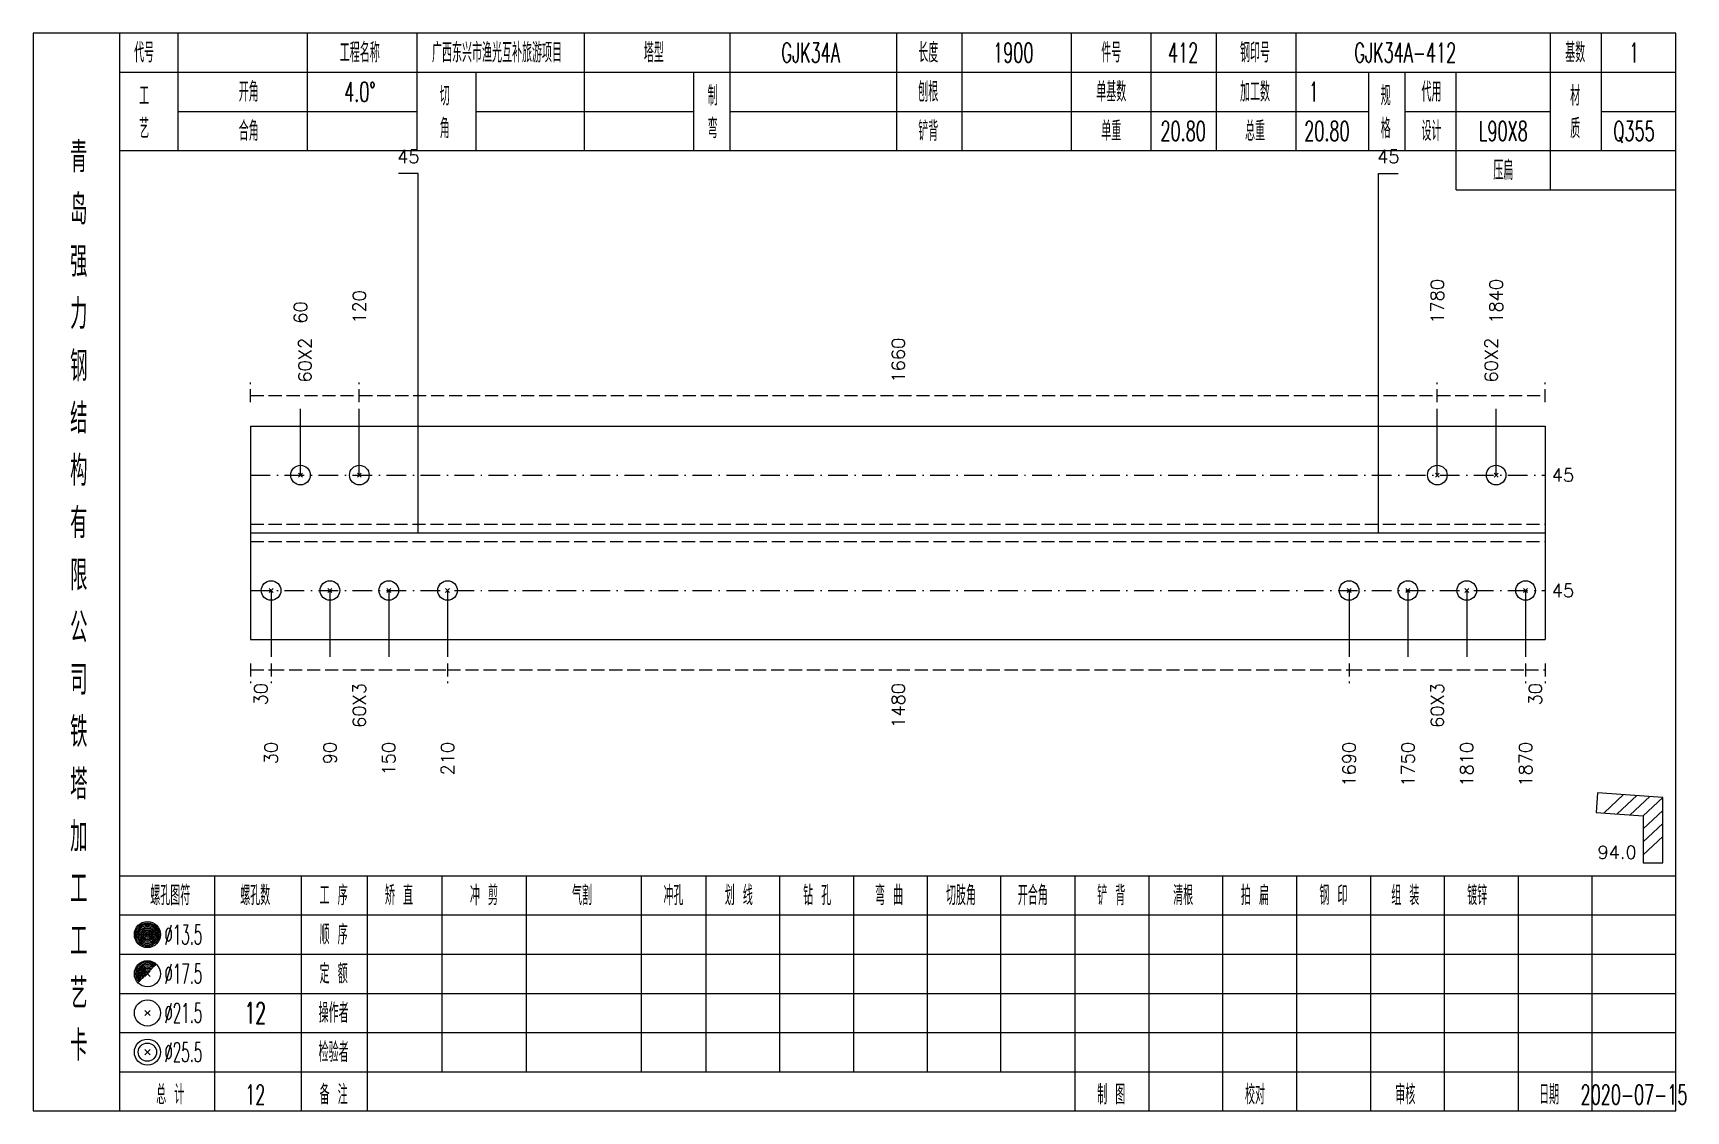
# Model space of a CAD drawing. Extents: x 0 to 2606, y -377 to 6479.
# Drawn here: x 2091.2 to 2344.1, y 5075 to 5240 of the extents above; entities that cross this region are included whole.
import ezdxf
from ezdxf.enums import TextEntityAlignment as Align

# ---------------------------------------------------------------- set-up
doc = ezdxf.new("R2010")
doc.units = 0
doc.header["$MEASUREMENT"] = 0
doc.linetypes.add('一点画线', pattern=[5.2, 3, -1, 0.2, -1])
doc.linetypes.add('虚线', pattern=[2.75, 2, -0.75])
doc.layers.get('0').update_dxf_attribs({"linetype": 'CONTINUOUS', "lineweight": 25})
for name, color, linetype, lineweight in [('1', 7, 'CONTINUOUS', 25), ('2', 7, 'CONTINUOUS', 25), ('4', 7, 'CONTINUOUS', 25)]:
    doc.layers.add(name, color=color, linetype=linetype, lineweight=lineweight)
doc.styles.get("Standard").update_dxf_attribs({"font": 'simplex.shx', "width": 0.7, "height": 3, "bigfont": 'gbhzfs.shx'})

msp = doc.modelspace()

# ---------------------------------------------------------------- texts
at = {"color": 7, "linetype": 'Continuous', "lineweight": 13}
for s, p in [('1780', (2306.1, 5195.5)), ('1840', (2315.1, 5195.5)), ('60', (2132.13, 5195.5)), ('120', (2141.13, 5195.5))]:
    msp.add_text(s, height=2, rotation=90, dxfattribs=at).set_placement(p, align=Align.MIDDLE_LEFT)
at = {"color": 8, "linetype": 'Continuous', "lineweight": 9}
for s, p in [('60X2', (2132.81, 5186.5)), ('1660', (2223.61, 5186.5)), ('60X2', (2314.35, 5186.5))]:
    msp.add_text(s, height=2, rotation=90, dxfattribs=at).set_placement(p, align=Align.MIDDLE_LEFT)
at = {"color": 7, "linetype": 'Continuous', "lineweight": 13}
for p in [(2323.6, 5172.33), (2323.6, 5154.67)]:
    msp.add_text('45', height=2, dxfattribs=at).set_placement(p, align=Align.MIDDLE_LEFT)
at = {"color": 8, "linetype": 'Continuous', "lineweight": 9}
for s, p in [('30', (2126.06, 5140.5)), ('60X3', (2141.13, 5140.5)), ('1480', (2223.61, 5140.5)), ('60X3', (2306.1, 5140.5)), ('30', (2321.1, 5140.5))]:
    msp.add_text(s, height=2, rotation=90, dxfattribs=at).set_placement(p, align=Align.MIDDLE_RIGHT)
at = {"layer": '1', "color": 7, "linetype": 'Continuous', "lineweight": 13}
for s, p in [('30', (2127.63, 5131.5)), ('90', (2136.63, 5131.5)), ('150', (2145.63, 5131.5)), ('210', (2154.63, 5131.5)), ('1690', (2292.6, 5131.5)), ('1750', (2301.6, 5131.5)), ('1810', (2310.6, 5131.5)), ('1870', (2319.6, 5131.5))]:
    msp.add_text(s, height=2, rotation=90, dxfattribs=at).set_placement(p, align=Align.MIDDLE_RIGHT)
at = {"layer": '2', "color": 7, "linetype": 'Continuous', "lineweight": 13}
for p in [(2148.63, 5219.5), (2298.6, 5219.5)]:
    msp.add_text('45', height=2, dxfattribs=at).set_placement(p, align=Align.BOTTOM_CENTER)
msp.add_text('94.0', height=2, dxfattribs=at).set_placement((2336.6, 5113), align=Align.BOTTOM_RIGHT)
at = {"layer": '4', "color": 1, "linetype": 'Continuous', "lineweight": 13}
for s, height, width, p in [('代号', 3, 0.6, (2108.2, 5237)), ('工程名称', 3, 0.6, (2141.2, 5237)), ('广西东兴市渔光互补旅游项目', 3, 0.6, (2162.2, 5237)), ('塔型', 3, 0.6, (2186.2, 5237)), ('长度', 3, 0.6, (2228.2, 5237)), ('件号', 3, 0.6, (2256.2, 5237)), ('钢印号', 3, 0.6, (2278.2, 5237)), ('基数', 3, 0.6, (2327.2, 5237)), ('GJK34A', 3, 0.6, (2210.2, 5237)), ('1900', 3, 0.6, (2241.2, 5237)), ('412', 3, 0.6, (2267.2, 5237)), ('GJK34A-412', 3, 0.6, (2301.2, 5237)), ('1', 3, 0.6, (2336.2, 5237)), ('工', 3, 0.6, (2108.2, 5230.4)), ('开角', 3, 0.6, (2124.2, 5231)), ('4.0%%d', 3, 0.6, (2141.2, 5231)), ('切', 3, 0.6, (2154.2, 5230.4)), ('制', 3, 0.6, (2195.2, 5230.4)), ('刨根', 3, 0.6, (2228.2, 5231)), ('单基数', 3, 0.6, (2256.2, 5231)), ('加工数', 3, 0.6, (2278.2, 5231)), ('1', 3, 0.6, (2287.2, 5231)), ('规', 3, 0.6, (2298.2, 5230.4)), ('代用', 3, 0.6, (2305.2, 5231)), ('材', 3, 0.6, (2327.2, 5230.4)), ('艺', 3, 0.6, (2108.2, 5225.4)), ('合角', 3, 0.6, (2124.2, 5225)), ('角', 3, 0.6, (2154.2, 5225.4)), ('弯', 3, 0.6, (2195.2, 5225.4)), ('铲背', 3, 0.6, (2228.2, 5225)), ('单重', 3, 0.6, (2256.2, 5225)), ('20.80', 3, 0.6, (2267.2, 5225)), ('总重', 3, 0.6, (2278.2, 5225)), ('20.80', 3, 0.6, (2289.2, 5225)), ('格', 3, 0.6, (2298.2, 5225.4)), ('设计', 3, 0.6, (2305.2, 5225)), ('L90X8', 3, 0.6, (2316.2, 5225)), ('质', 3, 0.6, (2327.2, 5225.4)), ('Q355', 3, 0.6, (2336.2, 5225)), ('青', 4.6, 0.8, (2098.2, 5221)), ('压扁', 3, 0.6, (2316.2, 5219)), ('岛', 4.6, 0.8, (2098.2, 5213)), ('强', 4.6, 0.8, (2098.2, 5205)), ('力', 4.6, 0.8, (2098.2, 5197)), ('钢', 4.6, 0.8, (2098.2, 5189)), ('结', 4.6, 0.8, (2098.2, 5181)), ('构', 4.6, 0.8, (2098.2, 5173)), ('有', 4.6, 0.8, (2098.2, 5165)), ('限', 4.6, 0.8, (2098.2, 5157)), ('公', 4.6, 0.8, (2098.2, 5149)), ('司', 4.6, 0.8, (2098.2, 5141)), ('铁', 4.6, 0.8, (2098.2, 5133)), ('塔', 4.6, 0.8, (2098.2, 5125)), ('加', 4.6, 0.8, (2098.2, 5117)), ('工', 4.6, 0.8, (2098.2, 5109)), ('螺孔图符', 3, 0.6, (2112.2, 5108)), ('螺孔数', 3, 0.6, (2125.2, 5108)), ('工 序', 3, 0.6, (2137.2, 5108)), ('矫 直', 3, 0.6, (2147.2, 5108)), ('冲 剪', 3, 0.6, (2160.2, 5108)), ('气割', 3, 0.6, (2175.2, 5108)), ('冲孔', 3, 0.6, (2189.2, 5108)), ('划 线', 3, 0.6, (2199.2, 5108)), ('钻 孔', 3, 0.6, (2211.2, 5108)), ('弯 曲', 3, 0.6, (2222.2, 5108)), ('切肢角', 3, 0.6, (2233.2, 5108)), ('开合角', 3, 0.6, (2244.2, 5108)), ('铲 背', 3, 0.6, (2256.2, 5108)), ('清根', 3, 0.6, (2267.2, 5108)), ('拍 扁', 3, 0.6, (2278.2, 5108)), ('钢 印', 3, 0.6, (2290.2, 5108)), ('组 装', 3, 0.6, (2301.2, 5108)), ('镀锌', 3, 0.6, (2312.2, 5108)), ('工', 4.6, 0.8, (2098.2, 5101)), ('%%C13.5', 3, 0.5, (2114.2, 5102)), ('顺 序', 3, 0.6, (2137.2, 5102)), ('%%C17.5', 3, 0.5, (2114.2, 5096)), ('定 额', 3, 0.6, (2137.2, 5096)), ('艺', 4.6, 0.8, (2098.2, 5093)), ('操作者', 3, 0.6, (2137.2, 5090)), ('%%C21.5', 3, 0.5, (2114.2, 5090)), ('12', 3.2, 0.6, (2125.2, 5090)), ('卡', 4.6, 0.8, (2098.2, 5085)), ('%%C25.5', 3, 0.5, (2114.2, 5084)), ('检验者', 3, 0.6, (2137.2, 5084)), ('总 计', 3, 0.6, (2112.2, 5077.5)), ('备 注', 3, 0.6, (2137.2, 5077.5)), ('制 图', 3, 0.6, (2256.2, 5077.5)), ('校对', 3, 0.6, (2278.2, 5077.5)), ('审核', 3, 0.6, (2301.2, 5077.5)), ('日期', 3, 0.6, (2323.2, 5077.5)), ('12', 3, 0.6, (2125.2, 5077.5)), ('2020-07-15', 3, 0.6, (2336.2, 5077.5))]:
    msp.add_text(s, height=height, dxfattribs=dict(at, width=width)).set_placement(p, align=Align.MIDDLE_CENTER)

# ---------------------------------------------------------------- linework, layer by layer
at = {"color": 8, "linetype": '虚线', "lineweight": 9}
for p, q in [((2124.5, 5183.5), (2124.5, 5186.5)), ((2141.13, 5183.5), (2141.13, 5186.5)), ((2141.13, 5183.5), (2141.13, 5186.5)), ((2306.1, 5183.5), (2306.1, 5186.5)), ((2306.1, 5183.5), (2306.1, 5186.5)), ((2322.6, 5183.5), (2322.6, 5186.5)), ((2124.5, 5184.5), (2141.13, 5184.5)), ((2141.13, 5184.5), (2306.1, 5184.5)), ((2306.1, 5184.5), (2322.6, 5184.5)), ((2124.5, 5143.5), (2124.5, 5140.5)), ((2124.5, 5142.5), (2127.63, 5142.5)), ((2127.63, 5143.5), (2127.63, 5140.5)), ((2127.63, 5143.5), (2127.63, 5140.5)), ((2127.63, 5142.5), (2154.63, 5142.5)), ((2154.63, 5143.5), (2154.63, 5140.5)), ((2154.63, 5143.5), (2154.63, 5140.5)), ((2154.63, 5142.5), (2292.6, 5142.5)), ((2292.6, 5143.5), (2292.6, 5140.5)), ((2292.6, 5143.5), (2292.6, 5140.5)), ((2292.6, 5142.5), (2319.6, 5142.5)), ((2319.6, 5143.5), (2319.6, 5140.5)), ((2319.6, 5143.5), (2319.6, 5140.5)), ((2319.6, 5142.5), (2322.6, 5142.5)), ((2322.6, 5143.5), (2322.6, 5140.5))]:
    msp.add_line(p, q, dxfattribs=at)
at = {"color": 7, "linetype": 'Continuous', "lineweight": 13}
for p, q in [((2132.13, 5172.33), (2132.13, 5182.5)), ((2141.13, 5172.33), (2141.13, 5182.5)), ((2306.1, 5172.33), (2306.1, 5182.5)), ((2315.1, 5172.33), (2315.1, 5182.5)), ((2131.83, 5172.03), (2132.43, 5172.63)), ((2132.43, 5172.03), (2131.83, 5172.63)), ((2140.83, 5172.03), (2141.43, 5172.63)), ((2141.43, 5172.03), (2140.83, 5172.63)), ((2305.8, 5172.03), (2306.4, 5172.63)), ((2306.4, 5172.03), (2305.8, 5172.63)), ((2314.8, 5172.03), (2315.4, 5172.63)), ((2315.4, 5172.03), (2314.8, 5172.63)), ((2127.63, 5154.67), (2127.63, 5144.5)), ((2136.63, 5154.67), (2136.63, 5144.5)), ((2145.63, 5154.67), (2145.63, 5144.5)), ((2154.63, 5154.67), (2154.63, 5144.5)), ((2292.6, 5154.67), (2292.6, 5144.5)), ((2301.6, 5154.67), (2301.6, 5144.5)), ((2310.6, 5154.67), (2310.6, 5144.5)), ((2319.6, 5154.67), (2319.6, 5144.5))]:
    msp.add_line(p, q, dxfattribs=at)
at = {"color": 7, "linetype": 'Continuous', "lineweight": 18}
for p, q in [((2124.5, 5179.83), (2124.5, 5147.17)), ((2124.5, 5179.83), (2322.6, 5179.83)), ((2322.6, 5179.83), (2322.6, 5147.17)), ((2124.5, 5163.5), (2322.6, 5163.5))]:
    msp.add_line(p, q, dxfattribs=at)
at = {"color": 3, "linetype": '一点画线', "lineweight": 13}
for p, q in [((2124.5, 5172.33), (2322.6, 5172.33)), ((2124.5, 5154.67), (2322.6, 5154.67))]:
    msp.add_line(p, q, dxfattribs=at)
at = {"color": 1, "linetype": '虚线', "lineweight": 18}
for p, q in [((2124.5, 5164.83), (2322.6, 5164.83)), ((2124.5, 5162.17), (2322.6, 5162.17))]:
    msp.add_line(p, q, dxfattribs=at)
at = {"color": 7, "linetype": 'Continuous', "lineweight": 13}
for centre in [(2132.13, 5172.33), (2141.13, 5172.33), (2306.1, 5172.33), (2315.1, 5172.33)]:
    msp.add_circle(centre, 1.5, dxfattribs=at)
at = {"layer": '1', "color": 7, "linetype": 'Continuous', "lineweight": 13}
for p, q in [((2127.33, 5154.37), (2127.93, 5154.97)), ((2127.93, 5154.37), (2127.33, 5154.97)), ((2136.33, 5154.37), (2136.93, 5154.97)), ((2136.93, 5154.37), (2136.33, 5154.97)), ((2145.33, 5154.37), (2145.93, 5154.97)), ((2145.93, 5154.37), (2145.33, 5154.97)), ((2154.33, 5154.37), (2154.93, 5154.97)), ((2154.93, 5154.37), (2154.33, 5154.97)), ((2292.3, 5154.37), (2292.9, 5154.97)), ((2292.9, 5154.37), (2292.3, 5154.97)), ((2301.3, 5154.37), (2301.9, 5154.97)), ((2301.9, 5154.37), (2301.3, 5154.97)), ((2310.3, 5154.37), (2310.9, 5154.97)), ((2310.9, 5154.37), (2310.3, 5154.97)), ((2319.3, 5154.37), (2319.9, 5154.97)), ((2319.9, 5154.37), (2319.3, 5154.97))]:
    msp.add_line(p, q, dxfattribs=at)
at = {"layer": '1', "color": 7, "linetype": 'Continuous', "lineweight": 18}
msp.add_line((2124.5, 5147.17), (2322.6, 5147.17), dxfattribs=at)
at = {"layer": '1', "color": 7, "linetype": 'Continuous', "lineweight": 13}
for centre in [(2127.63, 5154.67), (2136.63, 5154.67), (2145.63, 5154.67), (2154.63, 5154.67), (2292.6, 5154.67), (2301.6, 5154.67), (2310.6, 5154.67), (2319.6, 5154.67)]:
    msp.add_circle(centre, 1.5, dxfattribs=at)
at = {"layer": '2', "color": 7, "linetype": 'Continuous', "lineweight": 13}
for p, q in [((2150.13, 5218.5), (2147.13, 5218.5)), ((2150.13, 5163.5), (2150.13, 5218.5)), ((2297.1, 5163.5), (2297.1, 5218.5)), ((2297.1, 5218.5), (2300.1, 5218.5)), ((2330.62, 5123.7), (2330.42, 5120.7)), ((2340.6, 5123), (2330.62, 5123.7)), ((2331.61, 5120.62), (2334.61, 5123.42)), ((2333.61, 5120.48), (2336.61, 5123.28)), ((2335.6, 5120.34), (2338.6, 5123.14)), ((2337.6, 5120.2), (2340.6, 5123)), ((2340.6, 5113), (2340.6, 5123)), ((2330.42, 5120.7), (2337.6, 5120.2)), ((2337.6, 5118.2), (2340.6, 5121)), ((2337.6, 5120.2), (2337.6, 5113)), ((2337.6, 5116.2), (2340.6, 5119)), ((2337.6, 5114.2), (2340.6, 5117)), ((2337.6, 5113), (2340.6, 5113))]:
    msp.add_line(p, q, dxfattribs=at)
at = {"layer": '4', "color": 1, "linetype": 'Continuous', "lineweight": 18}
for p, q in [((2104.5, 5075), (2104.5, 5240)), ((2113.4, 5222), (2113.4, 5240)), ((2133.2, 5222), (2133.2, 5240)), ((2150, 5222), (2150, 5240)), ((2175.6, 5222), (2175.6, 5240)), ((2197.9, 5222), (2197.9, 5240)), ((2223.4, 5222), (2223.4, 5240)), ((2233.4, 5222), (2233.4, 5240)), ((2250.1, 5222), (2250.1, 5240)), ((2262.3, 5222), (2262.3, 5240)), ((2272.3, 5222), (2272.3, 5240)), ((2284.5, 5222), (2284.5, 5240)), ((2323.4, 5216), (2323.4, 5240)), ((2331.2, 5222), (2331.2, 5240)), ((2104.5, 5234), (2342.6, 5234)), ((2159, 5222), (2159, 5234)), ((2192.3, 5222), (2192.3, 5234)), ((2295.6, 5222), (2295.6, 5234)), ((2301.2, 5222), (2301.2, 5234)), ((2309, 5216), (2309, 5234)), ((2113.4, 5228), (2150, 5228)), ((2159, 5228), (2192.3, 5228)), ((2197.9, 5228), (2295.6, 5228)), ((2301.2, 5228), (2323.4, 5228)), ((2331.2, 5228), (2342.6, 5228)), ((2104.5, 5222), (2342.6, 5222)), ((2309, 5216), (2342.6, 5216)), ((2104.5, 5111), (2342.6, 5111)), ((2119, 5075), (2119, 5111)), ((2132.3, 5075), (2132.3, 5111)), ((2142.4, 5075), (2142.4, 5111)), ((2153.8, 5081), (2153.8, 5111)), ((2166.7, 5081), (2166.7, 5111)), ((2184.3, 5081), (2184.3, 5111)), ((2194.2, 5081), (2194.2, 5111)), ((2205.5, 5081), (2205.5, 5111)), ((2216.8, 5081), (2216.8, 5111)), ((2228.1, 5081), (2228.1, 5111)), ((2239.3, 5081), (2239.3, 5111)), ((2250.7, 5081), (2250.7, 5111)), ((2262, 5081), (2262, 5111)), ((2273.3, 5081), (2273.3, 5111)), ((2284.6, 5081), (2284.6, 5111)), ((2295.9, 5081), (2295.9, 5111)), ((2307.2, 5081), (2307.2, 5111)), ((2318.5, 5081), (2318.5, 5111)), ((2329.8, 5081), (2329.8, 5111)), ((2104.5, 5105), (2342.6, 5105)), ((2104.5, 5099), (2342.6, 5099)), ((2104.5, 5093), (2342.6, 5093)), ((2104.5, 5087), (2342.6, 5087)), ((2104.5, 5081), (2342.6, 5081)), ((2250.7, 5075), (2250.7, 5081)), ((2262, 5075), (2262, 5081)), ((2273.3, 5075), (2273.3, 5081)), ((2284.6, 5075), (2284.6, 5081)), ((2295.9, 5075), (2295.9, 5081)), ((2307.2, 5075), (2307.2, 5081)), ((2318.5, 5075), (2318.5, 5081)), ((2329.8, 5075), (2329.8, 5081))]:
    msp.add_line(p, q, dxfattribs=at)
at = {"layer": '4', "color": 7, "linetype": 'Continuous', "lineweight": 13}
for p, q in [((2108.5, 5101.8), (2108.9, 5102.2)), ((2108.9, 5101.8), (2108.5, 5102.2)), ((2108.3, 5089.6), (2109.1, 5090.4)), ((2109.1, 5089.6), (2108.3, 5090.4)), ((2108.3, 5083.6), (2109.1, 5084.4)), ((2109.1, 5083.6), (2108.3, 5084.4))]:
    msp.add_line(p, q, dxfattribs=at)
at = {"layer": '4', "color": 7, "linetype": 'Continuous', "lineweight": 0}
for p, q in [((2108.3, 5095.6), (2109.1, 5096.4)), ((2108.3, 5096.4), (2109.1, 5095.6))]:
    msp.add_line(p, q, dxfattribs=at)
at = {"layer": '4', "color": 1, "linetype": 'Continuous', "lineweight": 18}
msp.add_lwpolyline([(2091.2, 5240), (2091.2, 5075), (2342.6, 5075), (2342.6, 5240)], close=True, dxfattribs=at)
at = {"layer": '4', "color": 7, "linetype": 'Continuous', "lineweight": 13}
for centre, radius in [((2108.7, 5102), 2), ((2108.7, 5102), 1.8), ((2108.7, 5102), 1.6), ((2108.7, 5102), 1.4), ((2108.7, 5102), 1.2), ((2108.7, 5102), 1), ((2108.7, 5102), 0.8), ((2108.7, 5102), 0.6), ((2108.7, 5102), 0.4), ((2108.7, 5102), 0.2), ((2108.7, 5096), 2), ((2108.7, 5090), 2), ((2108.7, 5084), 2), ((2108.7, 5084), 1.4)]:
    msp.add_circle(centre, radius, dxfattribs=at)
for radius in [1.8, 1.6, 1.4, 1.2, 1, 0.8, 0.6, 0.4, 0.2]:
    msp.add_arc((2108.7, 5096), radius, 45, 225, dxfattribs=at)

msp.set_redraw_order([(e.dxf.handle, doc.entitydb.next_handle()) for e in msp.query("TEXT MTEXT ATTDEF DIMENSION ARC_DIMENSION")])  # texts and dimensions are drawn at this point

doc.saveas('drawing.dxf')
